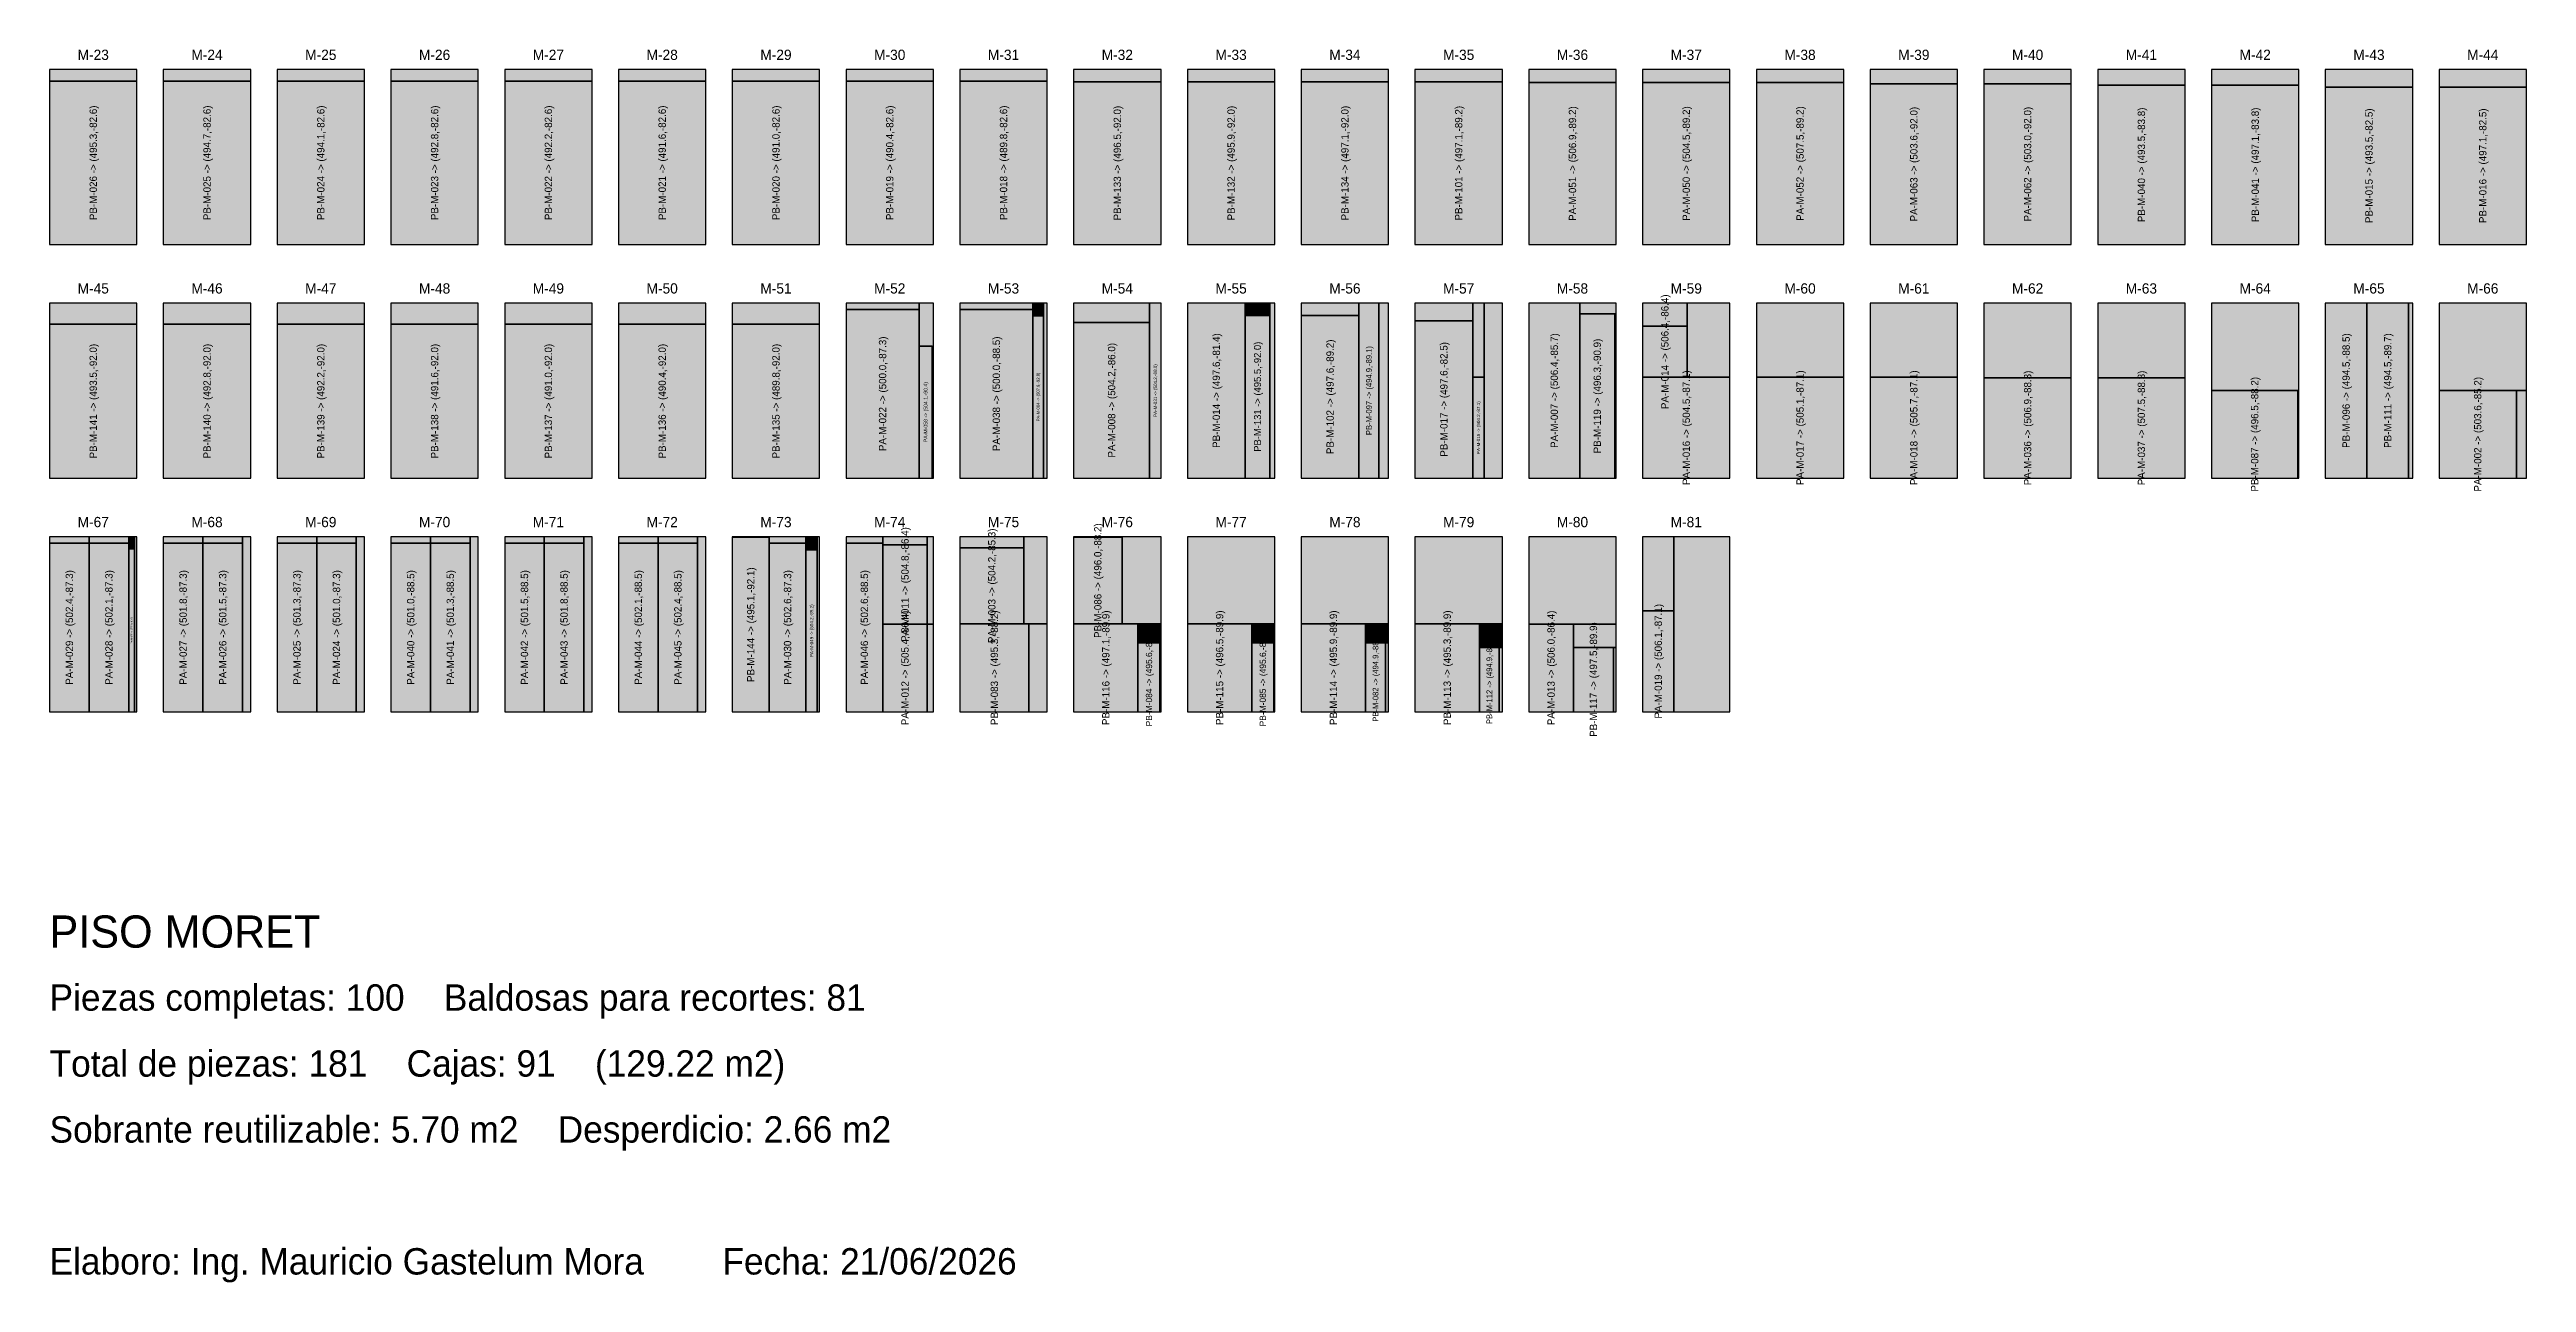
# Model space of a CAD drawing. Header units: metres. Extents: x 487.1 to 507.8, y -106.1 to -80.1.
# Drawn here: x 489.54 to 506.43, y -106.1 to -97.69 of the extents above; entities that cross this region are included whole.
import ezdxf
from ezdxf.enums import TextEntityAlignment as Align

# ---------------------------------------------------------------- set-up
doc = ezdxf.new("R2010")
doc.units = ezdxf.units.M
for name, color, linetype in [('RECORTE-DESPERDICIO', 1, 'Continuous'), ('RECORTE-PIEZA', 3, 'Continuous'), ('RECORTE-SOBRANTE', 2, 'Continuous'), ('RECORTE-TEXTO', 7, 'Continuous'), ('TITULO', 5, 'Continuous')]:
    doc.layers.add(name, color=color, linetype=linetype)

msp = doc.modelspace()

# ---------------------------------------------------------------- texts
at = {"layer": 'RECORTE-TEXTO'}
for s, p in [('M-23', (489.8367, -97.7244)), ('M-24', (490.6127, -97.7244)), ('M-25', (491.3887, -97.7244)), ('M-26', (492.1647, -97.7244)), ('M-27', (492.9407, -97.7244)), ('M-28', (493.7167, -97.7244)), ('M-29', (494.4927, -97.7244)), ('M-30', (495.2687, -97.7244)), ('M-31', (496.0447, -97.7244)), ('M-32', (496.8207, -97.7244)), ('M-33', (497.5967, -97.7244)), ('M-34', (498.3727, -97.7244)), ('M-35', (499.1487, -97.7244)), ('M-36', (499.9247, -97.7244)), ('M-37', (500.7007, -97.7244)), ('M-38', (501.4767, -97.7244)), ('M-39', (502.2527, -97.7244)), ('M-40', (503.0287, -97.7244)), ('M-41', (503.8047, -97.7244)), ('M-42', (504.5807, -97.7244)), ('M-43', (505.3567, -97.7244)), ('M-44', (506.1327, -97.7244)), ('M-45', (489.8367, -99.3184)), ('M-46', (490.6127, -99.3184)), ('M-47', (491.3887, -99.3184)), ('M-48', (492.1647, -99.3184)), ('M-49', (492.9407, -99.3184)), ('M-50', (493.7167, -99.3184)), ('M-51', (494.4927, -99.3184)), ('M-52', (495.2687, -99.3184)), ('M-53', (496.0447, -99.3184)), ('M-54', (496.8207, -99.3184)), ('M-55', (497.5967, -99.3184)), ('M-56', (498.3727, -99.3184)), ('M-57', (499.1487, -99.3184)), ('M-58', (499.9247, -99.3184)), ('M-59', (500.7007, -99.3184)), ('M-60', (501.4767, -99.3184)), ('M-61', (502.2527, -99.3184)), ('M-62', (503.0287, -99.3184)), ('M-63', (503.8047, -99.3184)), ('M-64', (504.5807, -99.3184)), ('M-65', (505.3567, -99.3184)), ('M-66', (506.1327, -99.3184)), ('M-67', (489.8367, -100.9124)), ('M-68', (490.6127, -100.9124)), ('M-69', (491.3887, -100.9124)), ('M-70', (492.1647, -100.9124)), ('M-71', (492.9407, -100.9124)), ('M-72', (493.7167, -100.9124)), ('M-73', (494.4927, -100.9124)), ('M-74', (495.2687, -100.9124)), ('M-75', (496.0447, -100.9124)), ('M-76', (496.8207, -100.9124)), ('M-77', (497.5967, -100.9124)), ('M-78', (498.3727, -100.9124)), ('M-79', (499.1487, -100.9124)), ('M-80', (499.9247, -100.9124)), ('M-81', (500.7007, -100.9124))]:
    msp.add_text(s, height=0.07, dxfattribs=at).set_placement(p, align=Align.MIDDLE_CENTER)
for s, height, p in [('PB-M-026 -> (495.3,-82.6)', 0.05, (489.8367, -98.4614)), ('PB-M-025 -> (494.7,-82.6)', 0.05, (490.6127, -98.4614)), ('PB-M-024 -> (494.1,-82.6)', 0.05, (491.3887, -98.4614)), ('PB-M-023 -> (492.8,-82.6)', 0.05, (492.1647, -98.4614)), ('PB-M-022 -> (492.2,-82.6)', 0.05, (492.9407, -98.4614)), ('PB-M-021 -> (491.6,-82.6)', 0.05, (493.7167, -98.4614)), ('PB-M-020 -> (491.0,-82.6)', 0.05, (494.4927, -98.4614)), ('PB-M-019 -> (490.4,-82.6)', 0.05, (495.2687, -98.4614)), ('PB-M-018 -> (489.8,-82.6)', 0.05, (496.0447, -98.4614)), ('PB-M-133 -> (496.5,-92.0)', 0.05, (496.8207, -98.4634)), ('PB-M-132 -> (495.9,-92.0)', 0.05, (497.5967, -98.4634)), ('PB-M-134 -> (497.1,-92.0)', 0.05, (498.3727, -98.4634)), ('PB-M-101 -> (497.1,-89.2)', 0.05, (499.1487, -98.4639)), ('PA-M-051 -> (506.9,-89.2)', 0.05, (499.9247, -98.4664)), ('PA-M-050 -> (504.5,-89.2)', 0.05, (500.7007, -98.4664)), ('PA-M-052 -> (507.5,-89.2)', 0.05, (501.4767, -98.4664)), ('PA-M-063 -> (503.6,-92.0)', 0.05, (502.2527, -98.4704)), ('PA-M-062 -> (503.0,-92.0)', 0.05, (503.0287, -98.4704)), ('PB-M-040 -> (493.5,-83.8)', 0.05, (503.8047, -98.4754)), ('PB-M-041 -> (497.1,-83.8)', 0.05, (504.5807, -98.4754)), ('PB-M-015 -> (493.5,-82.5)', 0.05, (505.3567, -98.4814)), ('PB-M-016 -> (497.1,-82.5)', 0.05, (506.1327, -98.4814)), ('PA-M-014 -> (506.4,-86.4)', 0.05, (500.5547, -99.7504)), ('PA-M-022 -> (500.0,-87.3)', 0.05, (495.2197, -100.0374)), ('PA-M-038 -> (500.0,-88.5)', 0.05, (495.9957, -100.0374)), ('PB-M-014 -> (497.6,-81.4)', 0.05, (497.4957, -100.0154)), ('PA-M-007 -> (506.4,-85.7)', 0.05, (499.8007, -100.0154)), ('PB-M-096 -> (494.5,-88.5)', 0.05, (505.2007, -100.0154)), ('PB-M-111 -> (494.5,-89.7)', 0.05, (505.4847, -100.0154)), ('PB-M-141 -> (493.5,-92.0)', 0.05, (489.8367, -100.0874)), ('PB-M-140 -> (492.8,-92.0)', 0.05, (490.6127, -100.0874)), ('PB-M-139 -> (492.2,-92.0)', 0.05, (491.3887, -100.0874)), ('PB-M-138 -> (491.6,-92.0)', 0.05, (492.1647, -100.0874)), ('PB-M-137 -> (491.0,-92.0)', 0.05, (492.9407, -100.0874)), ('PB-M-136 -> (490.4,-92.0)', 0.05, (493.7167, -100.0874)), ('PB-M-135 -> (489.8,-92.0)', 0.05, (494.4927, -100.0874)), ('PA-M-008 -> (504.2,-86.0)', 0.05, (496.7817, -100.0814)), ('PB-M-131 -> (495.5,-92.0)', 0.048, (497.7767, -100.0574)), ('PB-M-102 -> (497.6,-89.2)', 0.05, (498.2717, -100.0579)), ('PB-M-097 -> (494.9,-89.1)', 0.038857, (498.5367, -100.0154)), ('PB-M-017 -> (497.6,-82.5)', 0.05, (499.0477, -100.0754)), ('PB-M-119 -> (496.3,-90.9)', 0.05, (500.0937, -100.0524)), ('PA-M-058 -> (504.1,-90.4)', 0.025429, (495.5132, -100.1624)), ('PA-M-064 -> (507.8,-92.8)', 0.020571, (496.2807, -100.0589)), ('PA-M-031 -> (504.2,-88.0)', 0.022286, (497.0797, -100.0154)), ('PA-M-016 -> (504.5,-87.1)', 0.05, (500.7007, -100.2684)), ('PA-M-017 -> (505.1,-87.1)', 0.05, (501.4767, -100.2684)), ('PA-M-018 -> (505.7,-87.1)', 0.05, (502.2527, -100.2684)), ('PA-M-036 -> (506.9,-88.3)', 0.05, (503.0287, -100.2704)), ('PA-M-037 -> (507.5,-88.3)', 0.05, (503.8047, -100.2704)), ('PB-M-087 -> (496.5,-88.2)', 0.05, (504.5772, -100.3134)), ('PA-M-002 -> (503.6,-85.2)', 0.05, (506.0983, -100.3134)), ('PA-M-015 -> (504.2,-87.1)', 0.022286, (499.2837, -100.2684)), ('PA-M-011 -> (504.8,-86.4)', 0.05, (495.3727, -101.3384)), ('PA-M-003 -> (504.2,-85.3)', 0.05, (495.9647, -101.3474)), ('PB-M-086 -> (496.0,-88.2)', 0.05, (496.6877, -101.3119)), ('PA-M-029 -> (502.4,-87.3)', 0.05, (489.6737, -101.6314)), ('PA-M-028 -> (502.1,-87.3)', 0.05, (489.9437, -101.6314)), ('PA-M-027 -> (501.8,-87.3)', 0.05, (490.4497, -101.6314)), ('PA-M-026 -> (501.5,-87.3)', 0.05, (490.7197, -101.6314)), ('PA-M-025 -> (501.3,-87.3)', 0.05, (491.2257, -101.6314)), ('PA-M-024 -> (501.0,-87.3)', 0.05, (491.4957, -101.6314)), ('PA-M-040 -> (501.0,-88.5)', 0.05, (492.0017, -101.6314)), ('PA-M-041 -> (501.3,-88.5)', 0.05, (492.2717, -101.6314)), ('PA-M-042 -> (501.5,-88.5)', 0.05, (492.7777, -101.6314)), ('PA-M-043 -> (501.8,-88.5)', 0.05, (493.0477, -101.6314)), ('PA-M-044 -> (502.1,-88.5)', 0.05, (493.5537, -101.6314)), ('PA-M-045 -> (502.4,-88.5)', 0.05, (493.8237, -101.6314)), ('PB-M-144 -> (495.1,-92.1)', 0.05, (494.3207, -101.6124)), ('PA-M-030 -> (502.6,-87.3)', 0.05, (494.5717, -101.6314)), ('PA-M-046 -> (502.6,-88.5)', 0.05, (495.0957, -101.6314)), ('PA-M-049 -> (504.2,-89.2)', 0.022286, (494.7357, -101.6544)), ('PA-M-012 -> (505.4,-86.4)', 0.05, (495.3727, -101.9074)), ('PB-M-083 -> (495.3,-88.2)', 0.05, (495.9822, -101.9064)), ('PB-M-116 -> (497.1,-89.9)', 0.05, (496.7422, -101.9064)), ('PB-M-115 -> (496.5,-89.9)', 0.05, (497.5182, -101.9064)), ('PB-M-114 -> (495.9,-89.9)', 0.05, (498.2942, -101.9064)), ('PB-M-113 -> (495.3,-89.9)', 0.05, (499.0702, -101.9064)), ('PA-M-013 -> (506.0,-86.4)', 0.05, (499.7787, -101.9074)), ('PA-M-019 -> (506.1,-87.1)', 0.05, (500.5097, -101.8624)), ('PA-M-059 -> (507.8,-90.5)', 0.011286, (490.0985, -101.6509)), ('PB-M-084 -> (495.6,-88.2)', 0.042857, (497.0367, -101.9709)), ('PB-M-085 -> (495.6,-88.2)', 0.042857, (497.8127, -101.9709)), ('PB-M-082 -> (494.9,-88.2)', 0.038857, (498.5817, -101.9709)), ('PB-M-112 -> (494.9,-89.9)', 0.038857, (499.3577, -101.9869)), ('PB-M-117 -> (497.5,-89.9)', 0.05, (500.0677, -101.9869))]:
    msp.add_text(s, height=height, rotation=90, dxfattribs=at).set_placement(p, align=Align.MIDDLE_CENTER)
at = {"layer": 'TITULO', "color": 5}
for s, height, p in [('PISO MORET', 0.22, (489.5387, -103.7064)), ('Piezas completas: 100    Baldosas para recortes: 81', 0.18, (489.5387, -104.1564)), ('Total de piezas: 181    Cajas: 91    (129.22 m2)', 0.18, (489.5387, -104.6064)), ('Sobrante reutilizable: 5.70 m2    Desperdicio: 2.66 m2', 0.18, (489.5387, -105.0564)), ('Elaboro: Ing. Mauricio Gastelum Mora        Fecha: 21/06/2026', 0.18, (489.5387, -105.9564))]:
    msp.add_text(s, height=height, dxfattribs=at).set_placement(p, align=Align.MIDDLE_LEFT)

# ---------------------------------------------------------------- hatches: boundary and pattern name
at = {"layer": 'RECORTE-DESPERDICIO', "transparency": 33554610}
h = msp.add_hatch(color=1, dxfattribs=at)
h.dxf.hatch_style = 1
h.paths.add_polyline_path([(489.5387, -97.9044), (490.1347, -97.9044), (490.1347, -97.8244), (489.5387, -97.8244)])
h = msp.add_hatch(color=1, dxfattribs=at)
h.dxf.hatch_style = 1
h.paths.add_polyline_path([(490.3147, -97.9044), (490.9107, -97.9044), (490.9107, -97.8244), (490.3147, -97.8244)])
h = msp.add_hatch(color=1, dxfattribs=at)
h.dxf.hatch_style = 1
h.paths.add_polyline_path([(491.0907, -97.9044), (491.6867, -97.9044), (491.6867, -97.8244), (491.0907, -97.8244)])
h = msp.add_hatch(color=1, dxfattribs=at)
h.dxf.hatch_style = 1
h.paths.add_polyline_path([(491.8667, -97.9044), (492.4627, -97.9044), (492.4627, -97.8244), (491.8667, -97.8244)])
h = msp.add_hatch(color=1, dxfattribs=at)
h.dxf.hatch_style = 1
h.paths.add_polyline_path([(492.6427, -97.9044), (493.2387, -97.9044), (493.2387, -97.8244), (492.6427, -97.8244)])
h = msp.add_hatch(color=1, dxfattribs=at)
h.dxf.hatch_style = 1
h.paths.add_polyline_path([(493.4187, -97.9044), (494.0147, -97.9044), (494.0147, -97.8244), (493.4187, -97.8244)])
h = msp.add_hatch(color=1, dxfattribs=at)
h.dxf.hatch_style = 1
h.paths.add_polyline_path([(494.1947, -97.9044), (494.7907, -97.9044), (494.7907, -97.8244), (494.1947, -97.8244)])
h = msp.add_hatch(color=1, dxfattribs=at)
h.dxf.hatch_style = 1
h.paths.add_polyline_path([(494.9707, -97.9044), (495.5667, -97.9044), (495.5667, -97.8244), (494.9707, -97.8244)])
h = msp.add_hatch(color=1, dxfattribs=at)
h.dxf.hatch_style = 1
h.paths.add_polyline_path([(495.7467, -97.9044), (496.3427, -97.9044), (496.3427, -97.8244), (495.7467, -97.8244)])
h = msp.add_hatch(color=1, dxfattribs=at)
h.dxf.hatch_style = 1
h.paths.add_polyline_path([(496.5227, -97.9084), (497.1187, -97.9084), (497.1187, -97.8244), (496.5227, -97.8244)])
h = msp.add_hatch(color=1, dxfattribs=at)
h.dxf.hatch_style = 1
h.paths.add_polyline_path([(497.2987, -97.9084), (497.8947, -97.9084), (497.8947, -97.8244), (497.2987, -97.8244)])
h = msp.add_hatch(color=1, dxfattribs=at)
h.dxf.hatch_style = 1
h.paths.add_polyline_path([(498.0747, -97.9084), (498.6707, -97.9084), (498.6707, -97.8244), (498.0747, -97.8244)])
h = msp.add_hatch(color=1, dxfattribs=at)
h.dxf.hatch_style = 1
h.paths.add_polyline_path([(498.8507, -97.9094), (499.4467, -97.9094), (499.4467, -97.8244), (498.8507, -97.8244)])
h = msp.add_hatch(color=1, dxfattribs=at)
h.dxf.hatch_style = 1
h.paths.add_polyline_path([(499.6267, -97.9144), (500.2227, -97.9144), (500.2227, -97.8244), (499.6267, -97.8244)])
h = msp.add_hatch(color=1, dxfattribs=at)
h.dxf.hatch_style = 1
h.paths.add_polyline_path([(500.4027, -97.9144), (500.9987, -97.9144), (500.9987, -97.8244), (500.4027, -97.8244)])
h = msp.add_hatch(color=1, dxfattribs=at)
h.dxf.hatch_style = 1
h.paths.add_polyline_path([(501.1787, -97.9144), (501.7747, -97.9144), (501.7747, -97.8244), (501.1787, -97.8244)])
h = msp.add_hatch(color=1, dxfattribs=at)
h.dxf.hatch_style = 1
h.paths.add_polyline_path([(501.9547, -97.9224), (502.5507, -97.9224), (502.5507, -97.8244), (501.9547, -97.8244)])
h = msp.add_hatch(color=1, dxfattribs=at)
h.dxf.hatch_style = 1
h.paths.add_polyline_path([(502.7307, -97.9224), (503.3267, -97.9224), (503.3267, -97.8244), (502.7307, -97.8244)])
h = msp.add_hatch(color=1, dxfattribs=at)
h.dxf.hatch_style = 1
h.paths.add_polyline_path([(494.9707, -99.4624), (495.4687, -99.4624), (495.4687, -99.4184), (494.9707, -99.4184)])
h = msp.add_hatch(color=1, dxfattribs=at)
h.dxf.hatch_style = 1
h.paths.add_polyline_path([(495.4687, -99.7124), (495.5667, -99.7124), (495.5667, -99.4184), (495.4687, -99.4184)])
h = msp.add_hatch(color=1, dxfattribs=at)
h.dxf.hatch_style = 1
h.paths.add_polyline_path([(495.7467, -99.4624), (496.2447, -99.4624), (496.2447, -99.4184), (495.7467, -99.4184)])
h = msp.add_hatch(color=1, dxfattribs=at)
h.dxf.hatch_style = 1
h.paths.add_polyline_path([(496.2447, -99.5054), (496.3167, -99.5054), (496.3167, -99.4184), (496.2447, -99.4184)])
h = msp.add_hatch(color=1, dxfattribs=at)
h.dxf.hatch_style = 1
h.paths.add_polyline_path([(496.3167, -100.6124), (496.3427, -100.6124), (496.3427, -99.4184), (496.3167, -99.4184)])
h = msp.add_hatch(color=1, dxfattribs=at)
h.dxf.hatch_style = 1
h.paths.add_polyline_path([(497.6927, -99.5024), (497.8607, -99.5024), (497.8607, -99.4184), (497.6927, -99.4184)])
h = msp.add_hatch(color=1, dxfattribs=at)
h.dxf.hatch_style = 1
h.paths.add_polyline_path([(497.8607, -100.6124), (497.8947, -100.6124), (497.8947, -99.4184), (497.8607, -99.4184)])
h = msp.add_hatch(color=1, dxfattribs=at)
h.dxf.hatch_style = 1
h.paths.add_polyline_path([(498.0747, -99.5034), (498.4687, -99.5034), (498.4687, -99.4184), (498.0747, -99.4184)])
h = msp.add_hatch(color=1, dxfattribs=at)
h.dxf.hatch_style = 1
h.paths.add_polyline_path([(498.6047, -100.6124), (498.6707, -100.6124), (498.6707, -99.4184), (498.6047, -99.4184)])
h = msp.add_hatch(color=1, dxfattribs=at)
h.dxf.hatch_style = 1
h.paths.add_polyline_path([(499.2447, -99.9244), (499.3227, -99.9244), (499.3227, -99.4184), (499.2447, -99.4184)])
h = msp.add_hatch(color=1, dxfattribs=at)
h.dxf.hatch_style = 1
h.paths.add_polyline_path([(499.9747, -99.4924), (500.2227, -99.4924), (500.2227, -99.4184), (499.9747, -99.4184)])
h = msp.add_hatch(color=1, dxfattribs=at)
h.dxf.hatch_style = 1
h.paths.add_polyline_path([(500.2127, -100.6124), (500.2227, -100.6124), (500.2227, -99.4924), (500.2127, -99.4924)])
h = msp.add_hatch(color=1, dxfattribs=at)
h.dxf.hatch_style = 1
h.paths.add_polyline_path([(505.6267, -100.6124), (505.6547, -100.6124), (505.6547, -99.4184), (505.6267, -99.4184)])
h = msp.add_hatch(color=1, dxfattribs=at)
h.dxf.hatch_style = 1
h.paths.add_polyline_path([(506.3619, -100.6124), (506.4307, -100.6124), (506.4307, -100.0144), (506.3619, -100.0144)])
h = msp.add_hatch(color=1, dxfattribs=at)
h.dxf.hatch_style = 1
h.paths.add_polyline_path([(489.5387, -101.0564), (489.8087, -101.0564), (489.8087, -101.0124), (489.5387, -101.0124)])
h = msp.add_hatch(color=1, dxfattribs=at)
h.dxf.hatch_style = 1
h.paths.add_polyline_path([(489.8087, -101.0564), (490.0787, -101.0564), (490.0787, -101.0124), (489.8087, -101.0124)])
h = msp.add_hatch(color=1, dxfattribs=at)
h.dxf.hatch_style = 1
h.paths.add_polyline_path([(490.0787, -101.0954), (490.1182, -101.0954), (490.1182, -101.0124), (490.0787, -101.0124)])
h = msp.add_hatch(color=1, dxfattribs=at)
h.dxf.hatch_style = 1
h.paths.add_polyline_path([(490.1182, -102.2064), (490.1347, -102.2064), (490.1347, -101.0124), (490.1182, -101.0124)])
h = msp.add_hatch(color=1, dxfattribs=at)
h.dxf.hatch_style = 1
h.paths.add_polyline_path([(490.3147, -101.0564), (490.5847, -101.0564), (490.5847, -101.0124), (490.3147, -101.0124)])
h = msp.add_hatch(color=1, dxfattribs=at)
h.dxf.hatch_style = 1
h.paths.add_polyline_path([(490.5847, -101.0564), (490.8547, -101.0564), (490.8547, -101.0124), (490.5847, -101.0124)])
h = msp.add_hatch(color=1, dxfattribs=at)
h.dxf.hatch_style = 1
h.paths.add_polyline_path([(490.8547, -102.2064), (490.9107, -102.2064), (490.9107, -101.0124), (490.8547, -101.0124)])
h = msp.add_hatch(color=1, dxfattribs=at)
h.dxf.hatch_style = 1
h.paths.add_polyline_path([(491.0907, -101.0564), (491.3607, -101.0564), (491.3607, -101.0124), (491.0907, -101.0124)])
h = msp.add_hatch(color=1, dxfattribs=at)
h.dxf.hatch_style = 1
h.paths.add_polyline_path([(491.3607, -101.0564), (491.6307, -101.0564), (491.6307, -101.0124), (491.3607, -101.0124)])
h = msp.add_hatch(color=1, dxfattribs=at)
h.dxf.hatch_style = 1
h.paths.add_polyline_path([(491.6307, -102.2064), (491.6867, -102.2064), (491.6867, -101.0124), (491.6307, -101.0124)])
h = msp.add_hatch(color=1, dxfattribs=at)
h.dxf.hatch_style = 1
h.paths.add_polyline_path([(491.8667, -101.0564), (492.1367, -101.0564), (492.1367, -101.0124), (491.8667, -101.0124)])
h = msp.add_hatch(color=1, dxfattribs=at)
h.dxf.hatch_style = 1
h.paths.add_polyline_path([(492.1367, -101.0564), (492.4067, -101.0564), (492.4067, -101.0124), (492.1367, -101.0124)])
h = msp.add_hatch(color=1, dxfattribs=at)
h.dxf.hatch_style = 1
h.paths.add_polyline_path([(492.4067, -102.2064), (492.4627, -102.2064), (492.4627, -101.0124), (492.4067, -101.0124)])
h = msp.add_hatch(color=1, dxfattribs=at)
h.dxf.hatch_style = 1
h.paths.add_polyline_path([(492.6427, -101.0564), (492.9127, -101.0564), (492.9127, -101.0124), (492.6427, -101.0124)])
h = msp.add_hatch(color=1, dxfattribs=at)
h.dxf.hatch_style = 1
h.paths.add_polyline_path([(492.9127, -101.0564), (493.1827, -101.0564), (493.1827, -101.0124), (492.9127, -101.0124)])
h = msp.add_hatch(color=1, dxfattribs=at)
h.dxf.hatch_style = 1
h.paths.add_polyline_path([(493.1827, -102.2064), (493.2387, -102.2064), (493.2387, -101.0124), (493.1827, -101.0124)])
h = msp.add_hatch(color=1, dxfattribs=at)
h.dxf.hatch_style = 1
h.paths.add_polyline_path([(493.4187, -101.0564), (493.6887, -101.0564), (493.6887, -101.0124), (493.4187, -101.0124)])
h = msp.add_hatch(color=1, dxfattribs=at)
h.dxf.hatch_style = 1
h.paths.add_polyline_path([(493.6887, -101.0564), (493.9587, -101.0564), (493.9587, -101.0124), (493.6887, -101.0124)])
h = msp.add_hatch(color=1, dxfattribs=at)
h.dxf.hatch_style = 1
h.paths.add_polyline_path([(493.9587, -102.2064), (494.0147, -102.2064), (494.0147, -101.0124), (493.9587, -101.0124)])
h = msp.add_hatch(color=1, dxfattribs=at)
h.dxf.hatch_style = 1
h.paths.add_polyline_path([(494.4467, -101.0564), (494.6967, -101.0564), (494.6967, -101.0124), (494.4467, -101.0124)])
h = msp.add_hatch(color=1, dxfattribs=at)
h.dxf.hatch_style = 1
h.paths.add_polyline_path([(494.6967, -101.1024), (494.7747, -101.1024), (494.7747, -101.0124), (494.6967, -101.0124)])
h = msp.add_hatch(color=1, dxfattribs=at)
h.dxf.hatch_style = 1
h.paths.add_polyline_path([(494.7747, -102.2064), (494.7907, -102.2064), (494.7907, -101.0124), (494.7747, -101.0124)])
h = msp.add_hatch(color=1, dxfattribs=at)
h.dxf.hatch_style = 1
h.paths.add_polyline_path([(494.9707, -101.0564), (495.2207, -101.0564), (495.2207, -101.0124), (494.9707, -101.0124)])
h = msp.add_hatch(color=1, dxfattribs=at)
h.dxf.hatch_style = 1
h.paths.add_polyline_path([(495.2207, -101.0684), (495.5247, -101.0684), (495.5247, -101.0124), (495.2207, -101.0124)])
h = msp.add_hatch(color=1, dxfattribs=at)
h.dxf.hatch_style = 1
h.paths.add_polyline_path([(495.5247, -101.6084), (495.5667, -101.6084), (495.5667, -101.0124), (495.5247, -101.0124)])
h = msp.add_hatch(color=1, dxfattribs=at)
h.dxf.hatch_style = 1
h.paths.add_polyline_path([(495.7467, -101.0884), (496.1827, -101.0884), (496.1827, -101.0124), (495.7467, -101.0124)])
h = msp.add_hatch(color=1, dxfattribs=at)
h.dxf.hatch_style = 1
h.paths.add_polyline_path([(495.5247, -102.2064), (495.5667, -102.2064), (495.5667, -101.6084), (495.5247, -101.6084)])
h = msp.add_hatch(color=1, dxfattribs=at)
h.dxf.hatch_style = 1
h.paths.add_polyline_path([(498.6497, -102.2064), (498.6707, -102.2064), (498.6707, -101.7354), (498.6497, -101.7354)])
h = msp.add_hatch(color=1, dxfattribs=at)
h.dxf.hatch_style = 1
h.paths.add_polyline_path([(499.4257, -102.2064), (499.4467, -102.2064), (499.4467, -101.7674), (499.4257, -101.7674)])
h = msp.add_hatch(color=1, dxfattribs=at)
h.dxf.hatch_style = 1
h.paths.add_polyline_path([(500.2047, -102.2064), (500.2227, -102.2064), (500.2227, -101.7674), (500.2047, -101.7674)])
at = {"layer": 'RECORTE-PIEZA', "transparency": 33554597}
h = msp.add_hatch(color=3, dxfattribs=at)
h.dxf.hatch_style = 1
h.paths.add_polyline_path([(489.5387, -99.0184), (490.1347, -99.0184), (490.1347, -97.9044), (489.5387, -97.9044)])
h = msp.add_hatch(color=3, dxfattribs=at)
h.dxf.hatch_style = 1
h.paths.add_polyline_path([(490.3147, -99.0184), (490.9107, -99.0184), (490.9107, -97.9044), (490.3147, -97.9044)])
h = msp.add_hatch(color=3, dxfattribs=at)
h.dxf.hatch_style = 1
h.paths.add_polyline_path([(491.0907, -99.0184), (491.6867, -99.0184), (491.6867, -97.9044), (491.0907, -97.9044)])
h = msp.add_hatch(color=3, dxfattribs=at)
h.dxf.hatch_style = 1
h.paths.add_polyline_path([(491.8667, -99.0184), (492.4627, -99.0184), (492.4627, -97.9044), (491.8667, -97.9044)])
h = msp.add_hatch(color=3, dxfattribs=at)
h.dxf.hatch_style = 1
h.paths.add_polyline_path([(492.6427, -99.0184), (493.2387, -99.0184), (493.2387, -97.9044), (492.6427, -97.9044)])
h = msp.add_hatch(color=3, dxfattribs=at)
h.dxf.hatch_style = 1
h.paths.add_polyline_path([(493.4187, -99.0184), (494.0147, -99.0184), (494.0147, -97.9044), (493.4187, -97.9044)])
h = msp.add_hatch(color=3, dxfattribs=at)
h.dxf.hatch_style = 1
h.paths.add_polyline_path([(494.1947, -99.0184), (494.7907, -99.0184), (494.7907, -97.9044), (494.1947, -97.9044)])
h = msp.add_hatch(color=3, dxfattribs=at)
h.dxf.hatch_style = 1
h.paths.add_polyline_path([(494.9707, -99.0184), (495.5667, -99.0184), (495.5667, -97.9044), (494.9707, -97.9044)])
h = msp.add_hatch(color=3, dxfattribs=at)
h.dxf.hatch_style = 1
h.paths.add_polyline_path([(495.7467, -99.0184), (496.3427, -99.0184), (496.3427, -97.9044), (495.7467, -97.9044)])
h = msp.add_hatch(color=3, dxfattribs=at)
h.dxf.hatch_style = 1
h.paths.add_polyline_path([(496.5227, -99.0184), (497.1187, -99.0184), (497.1187, -97.9084), (496.5227, -97.9084)])
h = msp.add_hatch(color=3, dxfattribs=at)
h.dxf.hatch_style = 1
h.paths.add_polyline_path([(497.2987, -99.0184), (497.8947, -99.0184), (497.8947, -97.9084), (497.2987, -97.9084)])
h = msp.add_hatch(color=3, dxfattribs=at)
h.dxf.hatch_style = 1
h.paths.add_polyline_path([(498.0747, -99.0184), (498.6707, -99.0184), (498.6707, -97.9084), (498.0747, -97.9084)])
h = msp.add_hatch(color=3, dxfattribs=at)
h.dxf.hatch_style = 1
h.paths.add_polyline_path([(498.8507, -99.0184), (499.4467, -99.0184), (499.4467, -97.9094), (498.8507, -97.9094)])
h = msp.add_hatch(color=3, dxfattribs=at)
h.dxf.hatch_style = 1
h.paths.add_polyline_path([(499.6267, -99.0184), (500.2227, -99.0184), (500.2227, -97.9144), (499.6267, -97.9144)])
h = msp.add_hatch(color=3, dxfattribs=at)
h.dxf.hatch_style = 1
h.paths.add_polyline_path([(500.4027, -99.0184), (500.9987, -99.0184), (500.9987, -97.9144), (500.4027, -97.9144)])
h = msp.add_hatch(color=3, dxfattribs=at)
h.dxf.hatch_style = 1
h.paths.add_polyline_path([(501.1787, -99.0184), (501.7747, -99.0184), (501.7747, -97.9144), (501.1787, -97.9144)])
h = msp.add_hatch(color=3, dxfattribs=at)
h.dxf.hatch_style = 1
h.paths.add_polyline_path([(501.9547, -99.0184), (502.5507, -99.0184), (502.5507, -97.9224), (501.9547, -97.9224)])
h = msp.add_hatch(color=3, dxfattribs=at)
h.dxf.hatch_style = 1
h.paths.add_polyline_path([(502.7307, -99.0184), (503.3267, -99.0184), (503.3267, -97.9224), (502.7307, -97.9224)])
h = msp.add_hatch(color=3, dxfattribs=at)
h.dxf.hatch_style = 1
h.paths.add_polyline_path([(503.5067, -99.0184), (504.1027, -99.0184), (504.1027, -97.9324), (503.5067, -97.9324)])
h = msp.add_hatch(color=3, dxfattribs=at)
h.dxf.hatch_style = 1
h.paths.add_polyline_path([(504.2827, -99.0184), (504.8787, -99.0184), (504.8787, -97.9324), (504.2827, -97.9324)])
h = msp.add_hatch(color=3, dxfattribs=at)
h.dxf.hatch_style = 1
h.paths.add_polyline_path([(505.0587, -99.0184), (505.6547, -99.0184), (505.6547, -97.9444), (505.0587, -97.9444)])
h = msp.add_hatch(color=3, dxfattribs=at)
h.dxf.hatch_style = 1
h.paths.add_polyline_path([(505.8347, -99.0184), (506.4307, -99.0184), (506.4307, -97.9444), (505.8347, -97.9444)])
h = msp.add_hatch(color=3, dxfattribs=at)
h.dxf.hatch_style = 1
h.paths.add_polyline_path([(494.9707, -100.6124), (495.4687, -100.6124), (495.4687, -99.4624), (494.9707, -99.4624)])
h = msp.add_hatch(color=3, dxfattribs=at)
h.dxf.hatch_style = 1
h.paths.add_polyline_path([(495.7467, -100.6124), (496.2447, -100.6124), (496.2447, -99.4624), (495.7467, -99.4624)])
h = msp.add_hatch(color=3, dxfattribs=at)
h.dxf.hatch_style = 1
h.paths.add_polyline_path([(497.0407, -100.6124), (497.1187, -100.6124), (497.1187, -99.4184), (497.0407, -99.4184)])
h = msp.add_hatch(color=3, dxfattribs=at)
h.dxf.hatch_style = 1
h.paths.add_polyline_path([(497.2987, -100.6124), (497.6927, -100.6124), (497.6927, -99.4184), (497.2987, -99.4184)])
h = msp.add_hatch(color=3, dxfattribs=at)
h.dxf.hatch_style = 1
h.paths.add_polyline_path([(498.4687, -100.6124), (498.6047, -100.6124), (498.6047, -99.4184), (498.4687, -99.4184)])
h = msp.add_hatch(color=3, dxfattribs=at)
h.dxf.hatch_style = 1
h.paths.add_polyline_path([(499.6267, -100.6124), (499.9747, -100.6124), (499.9747, -99.4184), (499.6267, -99.4184)])
h = msp.add_hatch(color=3, dxfattribs=at)
h.dxf.hatch_style = 1
h.paths.add_polyline_path([(499.9747, -100.6124), (500.2127, -100.6124), (500.2127, -99.4924), (499.9747, -99.4924)])
h = msp.add_hatch(color=3, dxfattribs=at)
h.dxf.hatch_style = 1
h.paths.add_polyline_path([(505.0587, -100.6124), (505.3427, -100.6124), (505.3427, -99.4184), (505.0587, -99.4184)])
h = msp.add_hatch(color=3, dxfattribs=at)
h.dxf.hatch_style = 1
h.paths.add_polyline_path([(505.3427, -100.6124), (505.6267, -100.6124), (505.6267, -99.4184), (505.3427, -99.4184)])
h = msp.add_hatch(color=3, dxfattribs=at)
h.dxf.hatch_style = 1
h.paths.add_polyline_path([(489.5387, -100.6124), (490.1347, -100.6124), (490.1347, -99.5624), (489.5387, -99.5624)])
h = msp.add_hatch(color=3, dxfattribs=at)
h.dxf.hatch_style = 1
h.paths.add_polyline_path([(490.3147, -100.6124), (490.9107, -100.6124), (490.9107, -99.5624), (490.3147, -99.5624)])
h = msp.add_hatch(color=3, dxfattribs=at)
h.dxf.hatch_style = 1
h.paths.add_polyline_path([(491.0907, -100.6124), (491.6867, -100.6124), (491.6867, -99.5624), (491.0907, -99.5624)])
h = msp.add_hatch(color=3, dxfattribs=at)
h.dxf.hatch_style = 1
h.paths.add_polyline_path([(491.8667, -100.6124), (492.4627, -100.6124), (492.4627, -99.5624), (491.8667, -99.5624)])
h = msp.add_hatch(color=3, dxfattribs=at)
h.dxf.hatch_style = 1
h.paths.add_polyline_path([(492.6427, -100.6124), (493.2387, -100.6124), (493.2387, -99.5624), (492.6427, -99.5624)])
h = msp.add_hatch(color=3, dxfattribs=at)
h.dxf.hatch_style = 1
h.paths.add_polyline_path([(493.4187, -100.6124), (494.0147, -100.6124), (494.0147, -99.5624), (493.4187, -99.5624)])
h = msp.add_hatch(color=3, dxfattribs=at)
h.dxf.hatch_style = 1
h.paths.add_polyline_path([(494.1947, -100.6124), (494.7907, -100.6124), (494.7907, -99.5624), (494.1947, -99.5624)])
h = msp.add_hatch(color=3, dxfattribs=at)
h.dxf.hatch_style = 1
h.paths.add_polyline_path([(496.2447, -100.6124), (496.3167, -100.6124), (496.3167, -99.5054), (496.2447, -99.5054)])
h = msp.add_hatch(color=3, dxfattribs=at)
h.dxf.hatch_style = 1
h.paths.add_polyline_path([(496.5227, -100.6124), (497.0407, -100.6124), (497.0407, -99.5504), (496.5227, -99.5504)])
h = msp.add_hatch(color=3, dxfattribs=at)
h.dxf.hatch_style = 1
h.paths.add_polyline_path([(497.6927, -100.6124), (497.8607, -100.6124), (497.8607, -99.5024), (497.6927, -99.5024)])
h = msp.add_hatch(color=3, dxfattribs=at)
h.dxf.hatch_style = 1
h.paths.add_polyline_path([(498.0747, -100.6124), (498.4687, -100.6124), (498.4687, -99.5034), (498.0747, -99.5034)])
h = msp.add_hatch(color=3, dxfattribs=at)
h.dxf.hatch_style = 1
h.paths.add_polyline_path([(498.8507, -100.6124), (499.2447, -100.6124), (499.2447, -99.5384), (498.8507, -99.5384)])
h = msp.add_hatch(color=3, dxfattribs=at)
h.dxf.hatch_style = 1
h.paths.add_polyline_path([(500.4027, -99.9244), (500.7067, -99.9244), (500.7067, -99.5764), (500.4027, -99.5764)])
h = msp.add_hatch(color=3, dxfattribs=at)
h.dxf.hatch_style = 1
h.paths.add_polyline_path([(495.4687, -100.6124), (495.5577, -100.6124), (495.5577, -99.7124), (495.4687, -99.7124)])
h = msp.add_hatch(color=3, dxfattribs=at)
h.dxf.hatch_style = 1
h.paths.add_polyline_path([(499.2447, -100.6124), (499.3227, -100.6124), (499.3227, -99.9244), (499.2447, -99.9244)])
h = msp.add_hatch(color=3, dxfattribs=at)
h.dxf.hatch_style = 1
h.paths.add_polyline_path([(500.4027, -100.6124), (500.9987, -100.6124), (500.9987, -99.9244), (500.4027, -99.9244)])
h = msp.add_hatch(color=3, dxfattribs=at)
h.dxf.hatch_style = 1
h.paths.add_polyline_path([(501.1787, -100.6124), (501.7747, -100.6124), (501.7747, -99.9244), (501.1787, -99.9244)])
h = msp.add_hatch(color=3, dxfattribs=at)
h.dxf.hatch_style = 1
h.paths.add_polyline_path([(501.9547, -100.6124), (502.5507, -100.6124), (502.5507, -99.9244), (501.9547, -99.9244)])
h = msp.add_hatch(color=3, dxfattribs=at)
h.dxf.hatch_style = 1
h.paths.add_polyline_path([(502.7307, -100.6124), (503.3267, -100.6124), (503.3267, -99.9284), (502.7307, -99.9284)])
h = msp.add_hatch(color=3, dxfattribs=at)
h.dxf.hatch_style = 1
h.paths.add_polyline_path([(503.5067, -100.6124), (504.1027, -100.6124), (504.1027, -99.9284), (503.5067, -99.9284)])
h = msp.add_hatch(color=3, dxfattribs=at)
h.dxf.hatch_style = 1
h.paths.add_polyline_path([(504.2827, -100.6124), (504.8717, -100.6124), (504.8717, -100.0144), (504.2827, -100.0144)])
h = msp.add_hatch(color=3, dxfattribs=at)
h.dxf.hatch_style = 1
h.paths.add_polyline_path([(505.8347, -100.6124), (506.3619, -100.6124), (506.3619, -100.0144), (505.8347, -100.0144)])
h = msp.add_hatch(color=3, dxfattribs=at)
h.dxf.hatch_style = 1
h.paths.add_polyline_path([(489.5387, -102.2064), (489.8087, -102.2064), (489.8087, -101.0564), (489.5387, -101.0564)])
h = msp.add_hatch(color=3, dxfattribs=at)
h.dxf.hatch_style = 1
h.paths.add_polyline_path([(489.8087, -102.2064), (490.0787, -102.2064), (490.0787, -101.0564), (489.8087, -101.0564)])
h = msp.add_hatch(color=3, dxfattribs=at)
h.dxf.hatch_style = 1
h.paths.add_polyline_path([(490.0787, -102.2064), (490.1182, -102.2064), (490.1182, -101.0954), (490.0787, -101.0954)])
h = msp.add_hatch(color=3, dxfattribs=at)
h.dxf.hatch_style = 1
h.paths.add_polyline_path([(490.3147, -102.2064), (490.5847, -102.2064), (490.5847, -101.0564), (490.3147, -101.0564)])
h = msp.add_hatch(color=3, dxfattribs=at)
h.dxf.hatch_style = 1
h.paths.add_polyline_path([(490.5847, -102.2064), (490.8547, -102.2064), (490.8547, -101.0564), (490.5847, -101.0564)])
h = msp.add_hatch(color=3, dxfattribs=at)
h.dxf.hatch_style = 1
h.paths.add_polyline_path([(491.0907, -102.2064), (491.3607, -102.2064), (491.3607, -101.0564), (491.0907, -101.0564)])
h = msp.add_hatch(color=3, dxfattribs=at)
h.dxf.hatch_style = 1
h.paths.add_polyline_path([(491.3607, -102.2064), (491.6307, -102.2064), (491.6307, -101.0564), (491.3607, -101.0564)])
h = msp.add_hatch(color=3, dxfattribs=at)
h.dxf.hatch_style = 1
h.paths.add_polyline_path([(491.8667, -102.2064), (492.1367, -102.2064), (492.1367, -101.0564), (491.8667, -101.0564)])
h = msp.add_hatch(color=3, dxfattribs=at)
h.dxf.hatch_style = 1
h.paths.add_polyline_path([(492.1367, -102.2064), (492.4067, -102.2064), (492.4067, -101.0564), (492.1367, -101.0564)])
h = msp.add_hatch(color=3, dxfattribs=at)
h.dxf.hatch_style = 1
h.paths.add_polyline_path([(492.6427, -102.2064), (492.9127, -102.2064), (492.9127, -101.0564), (492.6427, -101.0564)])
h = msp.add_hatch(color=3, dxfattribs=at)
h.dxf.hatch_style = 1
h.paths.add_polyline_path([(492.9127, -102.2064), (493.1827, -102.2064), (493.1827, -101.0564), (492.9127, -101.0564)])
h = msp.add_hatch(color=3, dxfattribs=at)
h.dxf.hatch_style = 1
h.paths.add_polyline_path([(493.4187, -102.2064), (493.6887, -102.2064), (493.6887, -101.0564), (493.4187, -101.0564)])
h = msp.add_hatch(color=3, dxfattribs=at)
h.dxf.hatch_style = 1
h.paths.add_polyline_path([(493.6887, -102.2064), (493.9587, -102.2064), (493.9587, -101.0564), (493.6887, -101.0564)])
h = msp.add_hatch(color=3, dxfattribs=at)
h.dxf.hatch_style = 1
h.paths.add_polyline_path([(494.1947, -102.2064), (494.4467, -102.2064), (494.4467, -101.0184), (494.1947, -101.0184)])
h = msp.add_hatch(color=3, dxfattribs=at)
h.dxf.hatch_style = 1
h.paths.add_polyline_path([(494.4467, -102.2064), (494.6967, -102.2064), (494.6967, -101.0564), (494.4467, -101.0564)])
h = msp.add_hatch(color=3, dxfattribs=at)
h.dxf.hatch_style = 1
h.paths.add_polyline_path([(494.6967, -102.2064), (494.7747, -102.2064), (494.7747, -101.1024), (494.6967, -101.1024)])
h = msp.add_hatch(color=3, dxfattribs=at)
h.dxf.hatch_style = 1
h.paths.add_polyline_path([(494.9707, -102.2064), (495.2207, -102.2064), (495.2207, -101.0564), (494.9707, -101.0564)])
h = msp.add_hatch(color=3, dxfattribs=at)
h.dxf.hatch_style = 1
h.paths.add_polyline_path([(495.2207, -101.6084), (495.5247, -101.6084), (495.5247, -101.0684), (495.2207, -101.0684)])
h = msp.add_hatch(color=3, dxfattribs=at)
h.dxf.hatch_style = 1
h.paths.add_polyline_path([(495.7467, -101.6064), (496.1827, -101.6064), (496.1827, -101.0884), (495.7467, -101.0884)])
h = msp.add_hatch(color=3, dxfattribs=at)
h.dxf.hatch_style = 1
h.paths.add_polyline_path([(496.5227, -101.6064), (496.8527, -101.6064), (496.8527, -101.0174), (496.5227, -101.0174)])
h = msp.add_hatch(color=3, dxfattribs=at)
h.dxf.hatch_style = 1
h.paths.add_polyline_path([(500.4027, -102.2064), (500.6167, -102.2064), (500.6167, -101.5184), (500.4027, -101.5184)])
h = msp.add_hatch(color=3, dxfattribs=at)
h.dxf.hatch_style = 1
h.paths.add_polyline_path([(495.2207, -102.2064), (495.5247, -102.2064), (495.5247, -101.6084), (495.2207, -101.6084)])
h = msp.add_hatch(color=3, dxfattribs=at)
h.dxf.hatch_style = 1
h.paths.add_polyline_path([(495.7467, -102.2064), (496.2177, -102.2064), (496.2177, -101.6064), (495.7467, -101.6064)])
h = msp.add_hatch(color=3, dxfattribs=at)
h.dxf.hatch_style = 1
h.paths.add_polyline_path([(496.5227, -102.2064), (496.9617, -102.2064), (496.9617, -101.6064), (496.5227, -101.6064)])
h = msp.add_hatch(color=3, dxfattribs=at)
h.dxf.hatch_style = 1
h.paths.add_polyline_path([(497.2987, -102.2064), (497.7377, -102.2064), (497.7377, -101.6064), (497.2987, -101.6064)])
h = msp.add_hatch(color=3, dxfattribs=at)
h.dxf.hatch_style = 1
h.paths.add_polyline_path([(498.0747, -102.2064), (498.5137, -102.2064), (498.5137, -101.6064), (498.0747, -101.6064)])
h = msp.add_hatch(color=3, dxfattribs=at)
h.dxf.hatch_style = 1
h.paths.add_polyline_path([(498.8507, -102.2064), (499.2897, -102.2064), (499.2897, -101.6064), (498.8507, -101.6064)])
h = msp.add_hatch(color=3, dxfattribs=at)
h.dxf.hatch_style = 1
h.paths.add_polyline_path([(499.6267, -102.2064), (499.9307, -102.2064), (499.9307, -101.6084), (499.6267, -101.6084)])
h = msp.add_hatch(color=3, dxfattribs=at)
h.dxf.hatch_style = 1
h.paths.add_polyline_path([(496.9617, -102.2064), (497.1117, -102.2064), (497.1117, -101.7354), (496.9617, -101.7354)])
h = msp.add_hatch(color=3, dxfattribs=at)
h.dxf.hatch_style = 1
h.paths.add_polyline_path([(497.7377, -102.2064), (497.8877, -102.2064), (497.8877, -101.7354), (497.7377, -101.7354)])
h = msp.add_hatch(color=3, dxfattribs=at)
h.dxf.hatch_style = 1
h.paths.add_polyline_path([(498.5137, -102.2064), (498.6497, -102.2064), (498.6497, -101.7354), (498.5137, -101.7354)])
h = msp.add_hatch(color=3, dxfattribs=at)
h.dxf.hatch_style = 1
h.paths.add_polyline_path([(499.2897, -102.2064), (499.4257, -102.2064), (499.4257, -101.7674), (499.2897, -101.7674)])
h = msp.add_hatch(color=3, dxfattribs=at)
h.dxf.hatch_style = 1
h.paths.add_polyline_path([(499.9307, -102.2064), (500.2047, -102.2064), (500.2047, -101.7674), (499.9307, -101.7674)])
at = {"layer": 'RECORTE-SOBRANTE', "transparency": 33554610}
h = msp.add_hatch(color=2, dxfattribs=at)
h.dxf.hatch_style = 1
h.paths.add_polyline_path([(503.5067, -97.9324), (504.1027, -97.9324), (504.1027, -97.8244), (503.5067, -97.8244)])
h = msp.add_hatch(color=2, dxfattribs=at)
h.dxf.hatch_style = 1
h.paths.add_polyline_path([(504.2827, -97.9324), (504.8787, -97.9324), (504.8787, -97.8244), (504.2827, -97.8244)])
h = msp.add_hatch(color=2, dxfattribs=at)
h.dxf.hatch_style = 1
h.paths.add_polyline_path([(505.0587, -97.9444), (505.6547, -97.9444), (505.6547, -97.8244), (505.0587, -97.8244)])
h = msp.add_hatch(color=2, dxfattribs=at)
h.dxf.hatch_style = 1
h.paths.add_polyline_path([(505.8347, -97.9444), (506.4307, -97.9444), (506.4307, -97.8244), (505.8347, -97.8244)])
h = msp.add_hatch(color=2, dxfattribs=at)
h.dxf.hatch_style = 1
h.paths.add_polyline_path([(489.5387, -99.5624), (490.1347, -99.5624), (490.1347, -99.4184), (489.5387, -99.4184)])
h = msp.add_hatch(color=2, dxfattribs=at)
h.dxf.hatch_style = 1
h.paths.add_polyline_path([(490.3147, -99.5624), (490.9107, -99.5624), (490.9107, -99.4184), (490.3147, -99.4184)])
h = msp.add_hatch(color=2, dxfattribs=at)
h.dxf.hatch_style = 1
h.paths.add_polyline_path([(491.0907, -99.5624), (491.6867, -99.5624), (491.6867, -99.4184), (491.0907, -99.4184)])
h = msp.add_hatch(color=2, dxfattribs=at)
h.dxf.hatch_style = 1
h.paths.add_polyline_path([(491.8667, -99.5624), (492.4627, -99.5624), (492.4627, -99.4184), (491.8667, -99.4184)])
h = msp.add_hatch(color=2, dxfattribs=at)
h.dxf.hatch_style = 1
h.paths.add_polyline_path([(492.6427, -99.5624), (493.2387, -99.5624), (493.2387, -99.4184), (492.6427, -99.4184)])
h = msp.add_hatch(color=2, dxfattribs=at)
h.dxf.hatch_style = 1
h.paths.add_polyline_path([(493.4187, -99.5624), (494.0147, -99.5624), (494.0147, -99.4184), (493.4187, -99.4184)])
h = msp.add_hatch(color=2, dxfattribs=at)
h.dxf.hatch_style = 1
h.paths.add_polyline_path([(494.1947, -99.5624), (494.7907, -99.5624), (494.7907, -99.4184), (494.1947, -99.4184)])
h = msp.add_hatch(color=2, dxfattribs=at)
h.dxf.hatch_style = 1
h.paths.add_polyline_path([(496.5227, -99.5504), (497.0407, -99.5504), (497.0407, -99.4184), (496.5227, -99.4184)])
h = msp.add_hatch(color=2, dxfattribs=at)
h.dxf.hatch_style = 1
h.paths.add_polyline_path([(498.8507, -99.5384), (499.2447, -99.5384), (499.2447, -99.4184), (498.8507, -99.4184)])
h = msp.add_hatch(color=2, dxfattribs=at)
h.dxf.hatch_style = 1
h.paths.add_polyline_path([(499.3227, -100.6124), (499.4467, -100.6124), (499.4467, -99.4184), (499.3227, -99.4184)])
h = msp.add_hatch(color=2, dxfattribs=at)
h.dxf.hatch_style = 1
h.paths.add_polyline_path([(500.4027, -99.5764), (500.7067, -99.5764), (500.7067, -99.4184), (500.4027, -99.4184)])
h = msp.add_hatch(color=2, dxfattribs=at)
h.dxf.hatch_style = 1
h.paths.add_polyline_path([(500.7067, -99.9244), (500.9987, -99.9244), (500.9987, -99.4184), (500.7067, -99.4184)])
h = msp.add_hatch(color=2, dxfattribs=at)
h.dxf.hatch_style = 1
h.paths.add_polyline_path([(501.1787, -99.9244), (501.7747, -99.9244), (501.7747, -99.4184), (501.1787, -99.4184)])
h = msp.add_hatch(color=2, dxfattribs=at)
h.dxf.hatch_style = 1
h.paths.add_polyline_path([(501.9547, -99.9244), (502.5507, -99.9244), (502.5507, -99.4184), (501.9547, -99.4184)])
h = msp.add_hatch(color=2, dxfattribs=at)
h.dxf.hatch_style = 1
h.paths.add_polyline_path([(502.7307, -99.9284), (503.3267, -99.9284), (503.3267, -99.4184), (502.7307, -99.4184)])
h = msp.add_hatch(color=2, dxfattribs=at)
h.dxf.hatch_style = 1
h.paths.add_polyline_path([(503.5067, -99.9284), (504.1027, -99.9284), (504.1027, -99.4184), (503.5067, -99.4184)])
h = msp.add_hatch(color=2, dxfattribs=at)
h.dxf.hatch_style = 1
h.paths.add_polyline_path([(504.2827, -100.0144), (504.8787, -100.0144), (504.8787, -99.4184), (504.2827, -99.4184)])
h = msp.add_hatch(color=2, dxfattribs=at)
h.dxf.hatch_style = 1
h.paths.add_polyline_path([(505.8347, -100.0144), (506.4307, -100.0144), (506.4307, -99.4184), (505.8347, -99.4184)])
h = msp.add_hatch(color=2, dxfattribs=at)
h.dxf.hatch_style = 1
h.paths.add_polyline_path([(496.1827, -101.6064), (496.3427, -101.6064), (496.3427, -101.0124), (496.1827, -101.0124)])
h = msp.add_hatch(color=2, dxfattribs=at)
h.dxf.hatch_style = 1
h.paths.add_polyline_path([(496.8527, -101.6064), (497.1187, -101.6064), (497.1187, -101.0124), (496.8527, -101.0124)])
h = msp.add_hatch(color=2, dxfattribs=at)
h.dxf.hatch_style = 1
h.paths.add_polyline_path([(497.2987, -101.6064), (497.8947, -101.6064), (497.8947, -101.0124), (497.2987, -101.0124)])
h = msp.add_hatch(color=2, dxfattribs=at)
h.dxf.hatch_style = 1
h.paths.add_polyline_path([(498.0747, -101.6064), (498.6707, -101.6064), (498.6707, -101.0124), (498.0747, -101.0124)])
h = msp.add_hatch(color=2, dxfattribs=at)
h.dxf.hatch_style = 1
h.paths.add_polyline_path([(498.8507, -101.6064), (499.4467, -101.6064), (499.4467, -101.0124), (498.8507, -101.0124)])
h = msp.add_hatch(color=2, dxfattribs=at)
h.dxf.hatch_style = 1
h.paths.add_polyline_path([(499.6267, -101.6084), (500.2227, -101.6084), (500.2227, -101.0124), (499.6267, -101.0124)])
h = msp.add_hatch(color=2, dxfattribs=at)
h.dxf.hatch_style = 1
h.paths.add_polyline_path([(500.4027, -101.5184), (500.6167, -101.5184), (500.6167, -101.0124), (500.4027, -101.0124)])
h = msp.add_hatch(color=2, dxfattribs=at)
h.dxf.hatch_style = 1
h.paths.add_polyline_path([(500.6167, -102.2064), (500.9987, -102.2064), (500.9987, -101.0124), (500.6167, -101.0124)])
h = msp.add_hatch(color=2, dxfattribs=at)
h.dxf.hatch_style = 1
h.paths.add_polyline_path([(496.2177, -102.2064), (496.3427, -102.2064), (496.3427, -101.6064), (496.2177, -101.6064)])
h = msp.add_hatch(color=2, dxfattribs=at)
h.dxf.hatch_style = 1
h.paths.add_polyline_path([(496.9617, -101.7354), (497.1187, -101.7354), (497.1187, -101.6064), (496.9617, -101.6064)])
h = msp.add_hatch(color=2, dxfattribs=at)
h.dxf.hatch_style = 1
h.paths.add_polyline_path([(497.7377, -101.7354), (497.8947, -101.7354), (497.8947, -101.6064), (497.7377, -101.6064)])
h = msp.add_hatch(color=2, dxfattribs=at)
h.dxf.hatch_style = 1
h.paths.add_polyline_path([(498.5137, -101.7354), (498.6707, -101.7354), (498.6707, -101.6064), (498.5137, -101.6064)])
h = msp.add_hatch(color=2, dxfattribs=at)
h.dxf.hatch_style = 1
h.paths.add_polyline_path([(499.2897, -101.7674), (499.4467, -101.7674), (499.4467, -101.6064), (499.2897, -101.6064)])
h = msp.add_hatch(color=2, dxfattribs=at)
h.dxf.hatch_style = 1
h.paths.add_polyline_path([(499.9307, -101.7674), (500.2227, -101.7674), (500.2227, -101.6084), (499.9307, -101.6084)])

# ---------------------------------------------------------------- linework, layer by layer
at = {"layer": 'RECORTE-DESPERDICIO'}
for points in [[(489.5387, -97.9044), (490.1347, -97.9044), (490.1347, -97.8244), (489.5387, -97.8244)], [(490.3147, -97.9044), (490.9107, -97.9044), (490.9107, -97.8244), (490.3147, -97.8244)], [(491.0907, -97.9044), (491.6867, -97.9044), (491.6867, -97.8244), (491.0907, -97.8244)], [(491.8667, -97.9044), (492.4627, -97.9044), (492.4627, -97.8244), (491.8667, -97.8244)], [(492.6427, -97.9044), (493.2387, -97.9044), (493.2387, -97.8244), (492.6427, -97.8244)], [(493.4187, -97.9044), (494.0147, -97.9044), (494.0147, -97.8244), (493.4187, -97.8244)], [(494.1947, -97.9044), (494.7907, -97.9044), (494.7907, -97.8244), (494.1947, -97.8244)], [(494.9707, -97.9044), (495.5667, -97.9044), (495.5667, -97.8244), (494.9707, -97.8244)], [(495.7467, -97.9044), (496.3427, -97.9044), (496.3427, -97.8244), (495.7467, -97.8244)], [(496.5227, -97.9084), (497.1187, -97.9084), (497.1187, -97.8244), (496.5227, -97.8244)], [(497.2987, -97.9084), (497.8947, -97.9084), (497.8947, -97.8244), (497.2987, -97.8244)], [(498.0747, -97.9084), (498.6707, -97.9084), (498.6707, -97.8244), (498.0747, -97.8244)], [(498.8507, -97.9094), (499.4467, -97.9094), (499.4467, -97.8244), (498.8507, -97.8244)], [(499.6267, -97.9144), (500.2227, -97.9144), (500.2227, -97.8244), (499.6267, -97.8244)], [(500.4027, -97.9144), (500.9987, -97.9144), (500.9987, -97.8244), (500.4027, -97.8244)], [(501.1787, -97.9144), (501.7747, -97.9144), (501.7747, -97.8244), (501.1787, -97.8244)], [(501.9547, -97.9224), (502.5507, -97.9224), (502.5507, -97.8244), (501.9547, -97.8244)], [(502.7307, -97.9224), (503.3267, -97.9224), (503.3267, -97.8244), (502.7307, -97.8244)], [(494.9707, -99.4624), (495.4687, -99.4624), (495.4687, -99.4184), (494.9707, -99.4184)], [(495.4687, -99.7124), (495.5667, -99.7124), (495.5667, -99.4184), (495.4687, -99.4184)], [(495.7467, -99.4624), (496.2447, -99.4624), (496.2447, -99.4184), (495.7467, -99.4184)], [(496.2447, -99.5054), (496.3167, -99.5054), (496.3167, -99.4184), (496.2447, -99.4184)], [(496.3167, -100.6124), (496.3427, -100.6124), (496.3427, -99.4184), (496.3167, -99.4184)], [(497.6927, -99.5024), (497.8607, -99.5024), (497.8607, -99.4184), (497.6927, -99.4184)], [(497.8607, -100.6124), (497.8947, -100.6124), (497.8947, -99.4184), (497.8607, -99.4184)], [(498.0747, -99.5034), (498.4687, -99.5034), (498.4687, -99.4184), (498.0747, -99.4184)], [(498.6047, -100.6124), (498.6707, -100.6124), (498.6707, -99.4184), (498.6047, -99.4184)], [(499.2447, -99.9244), (499.3227, -99.9244), (499.3227, -99.4184), (499.2447, -99.4184)], [(499.9747, -99.4924), (500.2227, -99.4924), (500.2227, -99.4184), (499.9747, -99.4184)], [(500.2127, -100.6124), (500.2227, -100.6124), (500.2227, -99.4924), (500.2127, -99.4924)], [(505.6267, -100.6124), (505.6547, -100.6124), (505.6547, -99.4184), (505.6267, -99.4184)], [(506.3619, -100.6124), (506.4307, -100.6124), (506.4307, -100.0144), (506.3619, -100.0144)], [(489.5387, -101.0564), (489.8087, -101.0564), (489.8087, -101.0124), (489.5387, -101.0124)], [(489.8087, -101.0564), (490.0787, -101.0564), (490.0787, -101.0124), (489.8087, -101.0124)], [(490.0787, -101.0954), (490.1182, -101.0954), (490.1182, -101.0124), (490.0787, -101.0124)], [(490.1182, -102.2064), (490.1347, -102.2064), (490.1347, -101.0124), (490.1182, -101.0124)], [(490.3147, -101.0564), (490.5847, -101.0564), (490.5847, -101.0124), (490.3147, -101.0124)], [(490.5847, -101.0564), (490.8547, -101.0564), (490.8547, -101.0124), (490.5847, -101.0124)], [(490.8547, -102.2064), (490.9107, -102.2064), (490.9107, -101.0124), (490.8547, -101.0124)], [(491.0907, -101.0564), (491.3607, -101.0564), (491.3607, -101.0124), (491.0907, -101.0124)], [(491.3607, -101.0564), (491.6307, -101.0564), (491.6307, -101.0124), (491.3607, -101.0124)], [(491.6307, -102.2064), (491.6867, -102.2064), (491.6867, -101.0124), (491.6307, -101.0124)], [(491.8667, -101.0564), (492.1367, -101.0564), (492.1367, -101.0124), (491.8667, -101.0124)], [(492.1367, -101.0564), (492.4067, -101.0564), (492.4067, -101.0124), (492.1367, -101.0124)], [(492.4067, -102.2064), (492.4627, -102.2064), (492.4627, -101.0124), (492.4067, -101.0124)], [(492.6427, -101.0564), (492.9127, -101.0564), (492.9127, -101.0124), (492.6427, -101.0124)], [(492.9127, -101.0564), (493.1827, -101.0564), (493.1827, -101.0124), (492.9127, -101.0124)], [(493.1827, -102.2064), (493.2387, -102.2064), (493.2387, -101.0124), (493.1827, -101.0124)], [(493.4187, -101.0564), (493.6887, -101.0564), (493.6887, -101.0124), (493.4187, -101.0124)], [(493.6887, -101.0564), (493.9587, -101.0564), (493.9587, -101.0124), (493.6887, -101.0124)], [(493.9587, -102.2064), (494.0147, -102.2064), (494.0147, -101.0124), (493.9587, -101.0124)], [(494.4467, -101.0564), (494.6967, -101.0564), (494.6967, -101.0124), (494.4467, -101.0124)], [(494.6967, -101.1024), (494.7747, -101.1024), (494.7747, -101.0124), (494.6967, -101.0124)], [(494.7747, -102.2064), (494.7907, -102.2064), (494.7907, -101.0124), (494.7747, -101.0124)], [(494.9707, -101.0564), (495.2207, -101.0564), (495.2207, -101.0124), (494.9707, -101.0124)], [(495.2207, -101.0684), (495.5247, -101.0684), (495.5247, -101.0124), (495.2207, -101.0124)], [(495.5247, -101.6084), (495.5667, -101.6084), (495.5667, -101.0124), (495.5247, -101.0124)], [(495.7467, -101.0884), (496.1827, -101.0884), (496.1827, -101.0124), (495.7467, -101.0124)], [(495.5247, -102.2064), (495.5667, -102.2064), (495.5667, -101.6084), (495.5247, -101.6084)], [(498.6497, -102.2064), (498.6707, -102.2064), (498.6707, -101.7354), (498.6497, -101.7354)], [(499.4257, -102.2064), (499.4467, -102.2064), (499.4467, -101.7674), (499.4257, -101.7674)], [(500.2047, -102.2064), (500.2227, -102.2064), (500.2227, -101.7674), (500.2047, -101.7674)]]:
    msp.add_lwpolyline(points, close=True, dxfattribs=at)
at = {"layer": 'RECORTE-PIEZA'}
for points in [[(489.5387, -99.0184), (490.1347, -99.0184), (490.1347, -97.9044), (489.5387, -97.9044)], [(490.3147, -99.0184), (490.9107, -99.0184), (490.9107, -97.9044), (490.3147, -97.9044)], [(491.0907, -99.0184), (491.6867, -99.0184), (491.6867, -97.9044), (491.0907, -97.9044)], [(491.8667, -99.0184), (492.4627, -99.0184), (492.4627, -97.9044), (491.8667, -97.9044)], [(492.6427, -99.0184), (493.2387, -99.0184), (493.2387, -97.9044), (492.6427, -97.9044)], [(493.4187, -99.0184), (494.0147, -99.0184), (494.0147, -97.9044), (493.4187, -97.9044)], [(494.1947, -99.0184), (494.7907, -99.0184), (494.7907, -97.9044), (494.1947, -97.9044)], [(494.9707, -99.0184), (495.5667, -99.0184), (495.5667, -97.9044), (494.9707, -97.9044)], [(495.7467, -99.0184), (496.3427, -99.0184), (496.3427, -97.9044), (495.7467, -97.9044)], [(496.5227, -99.0184), (497.1187, -99.0184), (497.1187, -97.9084), (496.5227, -97.9084)], [(497.2987, -99.0184), (497.8947, -99.0184), (497.8947, -97.9084), (497.2987, -97.9084)], [(498.0747, -99.0184), (498.6707, -99.0184), (498.6707, -97.9084), (498.0747, -97.9084)], [(498.8507, -99.0184), (499.4467, -99.0184), (499.4467, -97.9094), (498.8507, -97.9094)], [(499.6267, -99.0184), (500.2227, -99.0184), (500.2227, -97.9144), (499.6267, -97.9144)], [(500.4027, -99.0184), (500.9987, -99.0184), (500.9987, -97.9144), (500.4027, -97.9144)], [(501.1787, -99.0184), (501.7747, -99.0184), (501.7747, -97.9144), (501.1787, -97.9144)], [(501.9547, -99.0184), (502.5507, -99.0184), (502.5507, -97.9224), (501.9547, -97.9224)], [(502.7307, -99.0184), (503.3267, -99.0184), (503.3267, -97.9224), (502.7307, -97.9224)], [(503.5067, -99.0184), (504.1027, -99.0184), (504.1027, -97.9324), (503.5067, -97.9324)], [(504.2827, -99.0184), (504.8787, -99.0184), (504.8787, -97.9324), (504.2827, -97.9324)], [(505.0587, -99.0184), (505.6547, -99.0184), (505.6547, -97.9444), (505.0587, -97.9444)], [(505.8347, -99.0184), (506.4307, -99.0184), (506.4307, -97.9444), (505.8347, -97.9444)], [(494.9707, -100.6124), (495.4687, -100.6124), (495.4687, -99.4624), (494.9707, -99.4624)], [(495.7467, -100.6124), (496.2447, -100.6124), (496.2447, -99.4624), (495.7467, -99.4624)], [(497.0407, -100.6124), (497.1187, -100.6124), (497.1187, -99.4184), (497.0407, -99.4184)], [(497.2987, -100.6124), (497.6927, -100.6124), (497.6927, -99.4184), (497.2987, -99.4184)], [(498.4687, -100.6124), (498.6047, -100.6124), (498.6047, -99.4184), (498.4687, -99.4184)], [(499.6267, -100.6124), (499.9747, -100.6124), (499.9747, -99.4184), (499.6267, -99.4184)], [(499.9747, -100.6124), (500.2127, -100.6124), (500.2127, -99.4924), (499.9747, -99.4924)], [(505.0587, -100.6124), (505.3427, -100.6124), (505.3427, -99.4184), (505.0587, -99.4184)], [(505.3427, -100.6124), (505.6267, -100.6124), (505.6267, -99.4184), (505.3427, -99.4184)], [(489.5387, -100.6124), (490.1347, -100.6124), (490.1347, -99.5624), (489.5387, -99.5624)], [(490.3147, -100.6124), (490.9107, -100.6124), (490.9107, -99.5624), (490.3147, -99.5624)], [(491.0907, -100.6124), (491.6867, -100.6124), (491.6867, -99.5624), (491.0907, -99.5624)], [(491.8667, -100.6124), (492.4627, -100.6124), (492.4627, -99.5624), (491.8667, -99.5624)], [(492.6427, -100.6124), (493.2387, -100.6124), (493.2387, -99.5624), (492.6427, -99.5624)], [(493.4187, -100.6124), (494.0147, -100.6124), (494.0147, -99.5624), (493.4187, -99.5624)], [(494.1947, -100.6124), (494.7907, -100.6124), (494.7907, -99.5624), (494.1947, -99.5624)], [(496.2447, -100.6124), (496.3167, -100.6124), (496.3167, -99.5054), (496.2447, -99.5054)], [(496.5227, -100.6124), (497.0407, -100.6124), (497.0407, -99.5504), (496.5227, -99.5504)], [(497.6927, -100.6124), (497.8607, -100.6124), (497.8607, -99.5024), (497.6927, -99.5024)], [(498.0747, -100.6124), (498.4687, -100.6124), (498.4687, -99.5034), (498.0747, -99.5034)], [(498.8507, -100.6124), (499.2447, -100.6124), (499.2447, -99.5384), (498.8507, -99.5384)], [(500.4027, -99.9244), (500.7067, -99.9244), (500.7067, -99.5764), (500.4027, -99.5764)], [(495.4687, -100.6124), (495.5577, -100.6124), (495.5577, -99.7124), (495.4687, -99.7124)], [(499.2447, -100.6124), (499.3227, -100.6124), (499.3227, -99.9244), (499.2447, -99.9244)], [(500.4027, -100.6124), (500.9987, -100.6124), (500.9987, -99.9244), (500.4027, -99.9244)], [(501.1787, -100.6124), (501.7747, -100.6124), (501.7747, -99.9244), (501.1787, -99.9244)], [(501.9547, -100.6124), (502.5507, -100.6124), (502.5507, -99.9244), (501.9547, -99.9244)], [(502.7307, -100.6124), (503.3267, -100.6124), (503.3267, -99.9284), (502.7307, -99.9284)], [(503.5067, -100.6124), (504.1027, -100.6124), (504.1027, -99.9284), (503.5067, -99.9284)], [(504.2827, -100.6124), (504.8717, -100.6124), (504.8717, -100.0144), (504.2827, -100.0144)], [(505.8347, -100.6124), (506.3619, -100.6124), (506.3619, -100.0144), (505.8347, -100.0144)], [(489.5387, -102.2064), (489.8087, -102.2064), (489.8087, -101.0564), (489.5387, -101.0564)], [(489.8087, -102.2064), (490.0787, -102.2064), (490.0787, -101.0564), (489.8087, -101.0564)], [(490.0787, -102.2064), (490.1182, -102.2064), (490.1182, -101.0954), (490.0787, -101.0954)], [(490.3147, -102.2064), (490.5847, -102.2064), (490.5847, -101.0564), (490.3147, -101.0564)], [(490.5847, -102.2064), (490.8547, -102.2064), (490.8547, -101.0564), (490.5847, -101.0564)], [(491.0907, -102.2064), (491.3607, -102.2064), (491.3607, -101.0564), (491.0907, -101.0564)], [(491.3607, -102.2064), (491.6307, -102.2064), (491.6307, -101.0564), (491.3607, -101.0564)], [(491.8667, -102.2064), (492.1367, -102.2064), (492.1367, -101.0564), (491.8667, -101.0564)], [(492.1367, -102.2064), (492.4067, -102.2064), (492.4067, -101.0564), (492.1367, -101.0564)], [(492.6427, -102.2064), (492.9127, -102.2064), (492.9127, -101.0564), (492.6427, -101.0564)], [(492.9127, -102.2064), (493.1827, -102.2064), (493.1827, -101.0564), (492.9127, -101.0564)], [(493.4187, -102.2064), (493.6887, -102.2064), (493.6887, -101.0564), (493.4187, -101.0564)], [(493.6887, -102.2064), (493.9587, -102.2064), (493.9587, -101.0564), (493.6887, -101.0564)], [(494.1947, -102.2064), (494.4467, -102.2064), (494.4467, -101.0184), (494.1947, -101.0184)], [(494.4467, -102.2064), (494.6967, -102.2064), (494.6967, -101.0564), (494.4467, -101.0564)], [(494.6967, -102.2064), (494.7747, -102.2064), (494.7747, -101.1024), (494.6967, -101.1024)], [(494.9707, -102.2064), (495.2207, -102.2064), (495.2207, -101.0564), (494.9707, -101.0564)], [(495.2207, -101.6084), (495.5247, -101.6084), (495.5247, -101.0684), (495.2207, -101.0684)], [(495.7467, -101.6064), (496.1827, -101.6064), (496.1827, -101.0884), (495.7467, -101.0884)], [(496.5227, -101.6064), (496.8527, -101.6064), (496.8527, -101.0174), (496.5227, -101.0174)], [(500.4027, -102.2064), (500.6167, -102.2064), (500.6167, -101.5184), (500.4027, -101.5184)], [(495.2207, -102.2064), (495.5247, -102.2064), (495.5247, -101.6084), (495.2207, -101.6084)], [(495.7467, -102.2064), (496.2177, -102.2064), (496.2177, -101.6064), (495.7467, -101.6064)], [(496.5227, -102.2064), (496.9617, -102.2064), (496.9617, -101.6064), (496.5227, -101.6064)], [(497.2987, -102.2064), (497.7377, -102.2064), (497.7377, -101.6064), (497.2987, -101.6064)], [(498.0747, -102.2064), (498.5137, -102.2064), (498.5137, -101.6064), (498.0747, -101.6064)], [(498.8507, -102.2064), (499.2897, -102.2064), (499.2897, -101.6064), (498.8507, -101.6064)], [(499.6267, -102.2064), (499.9307, -102.2064), (499.9307, -101.6084), (499.6267, -101.6084)], [(496.9617, -102.2064), (497.1117, -102.2064), (497.1117, -101.7354), (496.9617, -101.7354)], [(497.7377, -102.2064), (497.8877, -102.2064), (497.8877, -101.7354), (497.7377, -101.7354)], [(498.5137, -102.2064), (498.6497, -102.2064), (498.6497, -101.7354), (498.5137, -101.7354)], [(499.2897, -102.2064), (499.4257, -102.2064), (499.4257, -101.7674), (499.2897, -101.7674)], [(499.9307, -102.2064), (500.2047, -102.2064), (500.2047, -101.7674), (499.9307, -101.7674)]]:
    msp.add_lwpolyline(points, close=True, dxfattribs=at)
at = {"layer": 'RECORTE-SOBRANTE'}
for points in [[(503.5067, -97.9324), (504.1027, -97.9324), (504.1027, -97.8244), (503.5067, -97.8244)], [(504.2827, -97.9324), (504.8787, -97.9324), (504.8787, -97.8244), (504.2827, -97.8244)], [(505.0587, -97.9444), (505.6547, -97.9444), (505.6547, -97.8244), (505.0587, -97.8244)], [(505.8347, -97.9444), (506.4307, -97.9444), (506.4307, -97.8244), (505.8347, -97.8244)], [(489.5387, -99.5624), (490.1347, -99.5624), (490.1347, -99.4184), (489.5387, -99.4184)], [(490.3147, -99.5624), (490.9107, -99.5624), (490.9107, -99.4184), (490.3147, -99.4184)], [(491.0907, -99.5624), (491.6867, -99.5624), (491.6867, -99.4184), (491.0907, -99.4184)], [(491.8667, -99.5624), (492.4627, -99.5624), (492.4627, -99.4184), (491.8667, -99.4184)], [(492.6427, -99.5624), (493.2387, -99.5624), (493.2387, -99.4184), (492.6427, -99.4184)], [(493.4187, -99.5624), (494.0147, -99.5624), (494.0147, -99.4184), (493.4187, -99.4184)], [(494.1947, -99.5624), (494.7907, -99.5624), (494.7907, -99.4184), (494.1947, -99.4184)], [(496.5227, -99.5504), (497.0407, -99.5504), (497.0407, -99.4184), (496.5227, -99.4184)], [(498.8507, -99.5384), (499.2447, -99.5384), (499.2447, -99.4184), (498.8507, -99.4184)], [(499.3227, -100.6124), (499.4467, -100.6124), (499.4467, -99.4184), (499.3227, -99.4184)], [(500.4027, -99.5764), (500.7067, -99.5764), (500.7067, -99.4184), (500.4027, -99.4184)], [(500.7067, -99.9244), (500.9987, -99.9244), (500.9987, -99.4184), (500.7067, -99.4184)], [(501.1787, -99.9244), (501.7747, -99.9244), (501.7747, -99.4184), (501.1787, -99.4184)], [(501.9547, -99.9244), (502.5507, -99.9244), (502.5507, -99.4184), (501.9547, -99.4184)], [(502.7307, -99.9284), (503.3267, -99.9284), (503.3267, -99.4184), (502.7307, -99.4184)], [(503.5067, -99.9284), (504.1027, -99.9284), (504.1027, -99.4184), (503.5067, -99.4184)], [(504.2827, -100.0144), (504.8787, -100.0144), (504.8787, -99.4184), (504.2827, -99.4184)], [(505.8347, -100.0144), (506.4307, -100.0144), (506.4307, -99.4184), (505.8347, -99.4184)], [(496.1827, -101.6064), (496.3427, -101.6064), (496.3427, -101.0124), (496.1827, -101.0124)], [(496.8527, -101.6064), (497.1187, -101.6064), (497.1187, -101.0124), (496.8527, -101.0124)], [(497.2987, -101.6064), (497.8947, -101.6064), (497.8947, -101.0124), (497.2987, -101.0124)], [(498.0747, -101.6064), (498.6707, -101.6064), (498.6707, -101.0124), (498.0747, -101.0124)], [(498.8507, -101.6064), (499.4467, -101.6064), (499.4467, -101.0124), (498.8507, -101.0124)], [(499.6267, -101.6084), (500.2227, -101.6084), (500.2227, -101.0124), (499.6267, -101.0124)], [(500.4027, -101.5184), (500.6167, -101.5184), (500.6167, -101.0124), (500.4027, -101.0124)], [(500.6167, -102.2064), (500.9987, -102.2064), (500.9987, -101.0124), (500.6167, -101.0124)], [(496.2177, -102.2064), (496.3427, -102.2064), (496.3427, -101.6064), (496.2177, -101.6064)], [(496.9617, -101.7354), (497.1187, -101.7354), (497.1187, -101.6064), (496.9617, -101.6064)], [(497.7377, -101.7354), (497.8947, -101.7354), (497.8947, -101.6064), (497.7377, -101.6064)], [(498.5137, -101.7354), (498.6707, -101.7354), (498.6707, -101.6064), (498.5137, -101.6064)], [(499.2897, -101.7674), (499.4467, -101.7674), (499.4467, -101.6064), (499.2897, -101.6064)], [(499.9307, -101.7674), (500.2227, -101.7674), (500.2227, -101.6084), (499.9307, -101.6084)]]:
    msp.add_lwpolyline(points, close=True, dxfattribs=at)
at = {"layer": 'RECORTE-TEXTO'}
for points in [[(489.5387, -99.0184), (490.1347, -99.0184), (490.1347, -97.8244), (489.5387, -97.8244)], [(490.3147, -99.0184), (490.9107, -99.0184), (490.9107, -97.8244), (490.3147, -97.8244)], [(491.0907, -99.0184), (491.6867, -99.0184), (491.6867, -97.8244), (491.0907, -97.8244)], [(491.8667, -99.0184), (492.4627, -99.0184), (492.4627, -97.8244), (491.8667, -97.8244)], [(492.6427, -99.0184), (493.2387, -99.0184), (493.2387, -97.8244), (492.6427, -97.8244)], [(493.4187, -99.0184), (494.0147, -99.0184), (494.0147, -97.8244), (493.4187, -97.8244)], [(494.1947, -99.0184), (494.7907, -99.0184), (494.7907, -97.8244), (494.1947, -97.8244)], [(494.9707, -99.0184), (495.5667, -99.0184), (495.5667, -97.8244), (494.9707, -97.8244)], [(495.7467, -99.0184), (496.3427, -99.0184), (496.3427, -97.8244), (495.7467, -97.8244)], [(496.5227, -99.0184), (497.1187, -99.0184), (497.1187, -97.8244), (496.5227, -97.8244)], [(497.2987, -99.0184), (497.8947, -99.0184), (497.8947, -97.8244), (497.2987, -97.8244)], [(498.0747, -99.0184), (498.6707, -99.0184), (498.6707, -97.8244), (498.0747, -97.8244)], [(498.8507, -99.0184), (499.4467, -99.0184), (499.4467, -97.8244), (498.8507, -97.8244)], [(499.6267, -99.0184), (500.2227, -99.0184), (500.2227, -97.8244), (499.6267, -97.8244)], [(500.4027, -99.0184), (500.9987, -99.0184), (500.9987, -97.8244), (500.4027, -97.8244)], [(501.1787, -99.0184), (501.7747, -99.0184), (501.7747, -97.8244), (501.1787, -97.8244)], [(501.9547, -99.0184), (502.5507, -99.0184), (502.5507, -97.8244), (501.9547, -97.8244)], [(502.7307, -99.0184), (503.3267, -99.0184), (503.3267, -97.8244), (502.7307, -97.8244)], [(503.5067, -99.0184), (504.1027, -99.0184), (504.1027, -97.8244), (503.5067, -97.8244)], [(504.2827, -99.0184), (504.8787, -99.0184), (504.8787, -97.8244), (504.2827, -97.8244)], [(505.0587, -99.0184), (505.6547, -99.0184), (505.6547, -97.8244), (505.0587, -97.8244)], [(505.8347, -99.0184), (506.4307, -99.0184), (506.4307, -97.8244), (505.8347, -97.8244)], [(489.5387, -100.6124), (490.1347, -100.6124), (490.1347, -99.4184), (489.5387, -99.4184)], [(490.3147, -100.6124), (490.9107, -100.6124), (490.9107, -99.4184), (490.3147, -99.4184)], [(491.0907, -100.6124), (491.6867, -100.6124), (491.6867, -99.4184), (491.0907, -99.4184)], [(491.8667, -100.6124), (492.4627, -100.6124), (492.4627, -99.4184), (491.8667, -99.4184)], [(492.6427, -100.6124), (493.2387, -100.6124), (493.2387, -99.4184), (492.6427, -99.4184)], [(493.4187, -100.6124), (494.0147, -100.6124), (494.0147, -99.4184), (493.4187, -99.4184)], [(494.1947, -100.6124), (494.7907, -100.6124), (494.7907, -99.4184), (494.1947, -99.4184)], [(494.9707, -100.6124), (495.5667, -100.6124), (495.5667, -99.4184), (494.9707, -99.4184)], [(495.7467, -100.6124), (496.3427, -100.6124), (496.3427, -99.4184), (495.7467, -99.4184)], [(496.5227, -100.6124), (497.1187, -100.6124), (497.1187, -99.4184), (496.5227, -99.4184)], [(497.2987, -100.6124), (497.8947, -100.6124), (497.8947, -99.4184), (497.2987, -99.4184)], [(498.0747, -100.6124), (498.6707, -100.6124), (498.6707, -99.4184), (498.0747, -99.4184)], [(498.8507, -100.6124), (499.4467, -100.6124), (499.4467, -99.4184), (498.8507, -99.4184)], [(499.6267, -100.6124), (500.2227, -100.6124), (500.2227, -99.4184), (499.6267, -99.4184)], [(500.4027, -100.6124), (500.9987, -100.6124), (500.9987, -99.4184), (500.4027, -99.4184)], [(501.1787, -100.6124), (501.7747, -100.6124), (501.7747, -99.4184), (501.1787, -99.4184)], [(501.9547, -100.6124), (502.5507, -100.6124), (502.5507, -99.4184), (501.9547, -99.4184)], [(502.7307, -100.6124), (503.3267, -100.6124), (503.3267, -99.4184), (502.7307, -99.4184)], [(503.5067, -100.6124), (504.1027, -100.6124), (504.1027, -99.4184), (503.5067, -99.4184)], [(504.2827, -100.6124), (504.8787, -100.6124), (504.8787, -99.4184), (504.2827, -99.4184)], [(505.0587, -100.6124), (505.6547, -100.6124), (505.6547, -99.4184), (505.0587, -99.4184)], [(505.8347, -100.6124), (506.4307, -100.6124), (506.4307, -99.4184), (505.8347, -99.4184)], [(489.5387, -102.2064), (490.1347, -102.2064), (490.1347, -101.0124), (489.5387, -101.0124)], [(490.3147, -102.2064), (490.9107, -102.2064), (490.9107, -101.0124), (490.3147, -101.0124)], [(491.0907, -102.2064), (491.6867, -102.2064), (491.6867, -101.0124), (491.0907, -101.0124)], [(491.8667, -102.2064), (492.4627, -102.2064), (492.4627, -101.0124), (491.8667, -101.0124)], [(492.6427, -102.2064), (493.2387, -102.2064), (493.2387, -101.0124), (492.6427, -101.0124)], [(493.4187, -102.2064), (494.0147, -102.2064), (494.0147, -101.0124), (493.4187, -101.0124)], [(494.1947, -102.2064), (494.7907, -102.2064), (494.7907, -101.0124), (494.1947, -101.0124)], [(494.9707, -102.2064), (495.5667, -102.2064), (495.5667, -101.0124), (494.9707, -101.0124)], [(495.7467, -102.2064), (496.3427, -102.2064), (496.3427, -101.0124), (495.7467, -101.0124)], [(496.5227, -102.2064), (497.1187, -102.2064), (497.1187, -101.0124), (496.5227, -101.0124)], [(497.2987, -102.2064), (497.8947, -102.2064), (497.8947, -101.0124), (497.2987, -101.0124)], [(498.0747, -102.2064), (498.6707, -102.2064), (498.6707, -101.0124), (498.0747, -101.0124)], [(498.8507, -102.2064), (499.4467, -102.2064), (499.4467, -101.0124), (498.8507, -101.0124)], [(499.6267, -102.2064), (500.2227, -102.2064), (500.2227, -101.0124), (499.6267, -101.0124)], [(500.4027, -102.2064), (500.9987, -102.2064), (500.9987, -101.0124), (500.4027, -101.0124)]]:
    msp.add_lwpolyline(points, close=True, dxfattribs=at)

msp.set_redraw_order([(e.dxf.handle, doc.entitydb.next_handle()) for e in msp.query("TEXT MTEXT ATTDEF DIMENSION ARC_DIMENSION")])  # texts and dimensions are drawn at this point

doc.saveas('drawing.dxf')
